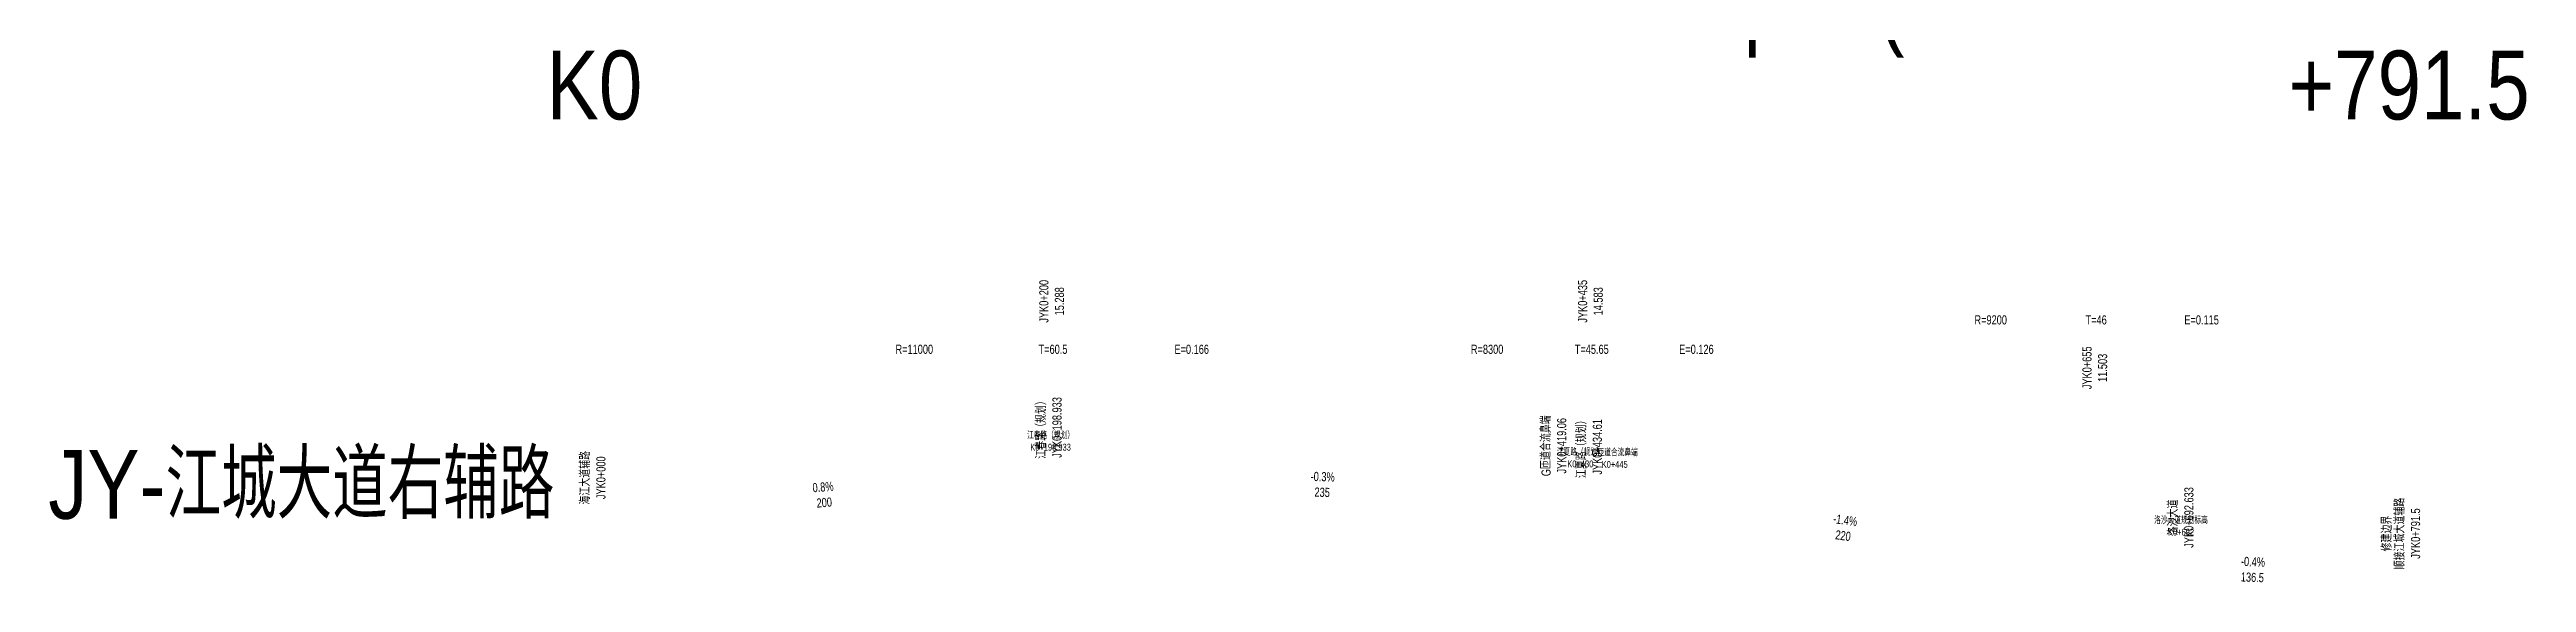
# Model space of a CAD drawing. Extents: x 0 to 558779, y 0 to 2762081.
# Drawn here: x 537110 to 538191, y 2759214 to 2759446 of the extents above; entities that cross this region are included whole.
import ezdxf
from ezdxf.enums import TextEntityAlignment as Align

# ---------------------------------------------------------------- set-up
doc = ezdxf.new("R2010")
doc.units = 0
doc.header["$LTSCALE"] = 20
doc.linetypes.add('HIDDEN', pattern=[0.375, 0.25, -0.125])
for name, color, linetype in [('BcSta', 7, 'Continuous'), ('CtrlPt', 7, 'Continuous'), ('ZdmBz-JY-江城大道右辅路', 3, 'Continuous'), ('ZdsjName', 7, 'Continuous')]:
    doc.layers.add(name, color=color, linetype=linetype)
doc.styles.get("Standard").update_dxf_attribs({"font": 'fsdb_e.shx', "width": 0.7, "bigfont": 'hzdx.shx'})

msp = doc.modelspace()

# ---------------------------------------------------------------- texts
at = {"layer": 'BcSta', "color": 8, "width": 0.85}
for s, p in [('K0', (537348.058, 2759406.729)), ('+791.5', (538139.558, 2759406.729))]:
    msp.add_text(s, height=30, dxfattribs=at).set_placement(p, align=Align.BOTTOM_CENTER)
at = {"layer": 'CtrlPt', "color": 3, "width": 0.75}
for s, p in [('K0+198.933', (537546.991, 2759274.429)), ('K0+430', (537778.058, 2759267.129)), ('K0+445', (537793.058, 2759266.929)), ('K0+692', (538040.058, 2759237.429))]:
    msp.add_text(s, height=3, dxfattribs=at).set_placement(p, align=Align.TOP_CENTER)
for s, p in [('江春路（规划）', (537546.991, 2759275.629)), ('江夏路（规划）', (537778.058, 2759268.329)), ('G匝道合流鼻端', (537793.058, 2759268.129)), ('洛沙大道规划标高', (538040.058, 2759238.629))]:
    msp.add_text(s, height=3, dxfattribs=at).set_placement(p, align=Align.BOTTOM_CENTER)
at = {"layer": 'ZdmBz-JY-江城大道右辅路', "linetype": 'HIDDEN', "width": 0.75001}
for s, p in [('JYK0+200', (537547.258, 2759336.494)), ('JYK0+435', (537782.258, 2759336.494)), ('JYK0+655', (538002.258, 2759307.494))]:
    msp.add_text(s, height=4, rotation=90, dxfattribs=at).set_placement(p, align=Align.BOTTOM_CENTER)
for s, p in [('15.288', (537548.858, 2759336.494)), ('14.583', (537783.858, 2759336.494)), ('11.503', (538003.858, 2759307.494))]:
    msp.add_text(s, height=4, rotation=90, dxfattribs=at).set_placement(p, align=Align.TOP_CENTER)
for s, p in [('R=9200', (537957.058, 2759328.394)), ('T=46', (538003.058, 2759328.394)), ('E=0.115', (538049.058, 2759328.394)), ('R=11000', (537487.558, 2759315.594)), ('T=60.5', (537548.058, 2759315.594)), ('E=0.166', (537608.558, 2759315.594)), ('R=8300', (537737.408, 2759315.594)), ('T=45.65', (537783.058, 2759315.594)), ('E=0.126', (537828.708, 2759315.594))]:
    msp.add_text(s, height=4, dxfattribs=at).set_placement(p, align=Align.MIDDLE_CENTER)
at = {"layer": 'ZdmBz-JY-江城大道右辅路', "width": 0.75001}
for s, rotation, p in [('江春路（规划）', 90, (537546.191, 2759281.525)), ('G匝道合流鼻端', 90, (537766.318, 2759273.539)), ('江夏路（规划）', 90, (537781.868, 2759273.072)), ('海江大道辅路', 90, (537347.258, 2759259.61)), ('0.8%', 4.573921, (537447.994, 2759252.408)), ('-0.3%', 358.281642, (537665.582, 2759256.885)), ('-1.4%', 352.03039, (537893.169, 2759237.953)), ('洛沙大道', 90, (538039.891, 2759242.293)), ('顺接江城大道辅路', 90, (538138.758, 2759235.3)), ('修建边界', 90, (538133.158, 2759235.3)), ('-0.4%', 357.70939, (538071.34, 2759219.83))]:
    msp.add_text(s, height=4, rotation=rotation, dxfattribs=at).set_placement(p, align=Align.BOTTOM_CENTER)
for s, rotation, p in [('JYK0+198.933', 90, (537547.791, 2759281.525)), ('JYK0+419.06', 90, (537767.918, 2759273.539)), ('JYK0+434.61', 90, (537783.468, 2759273.072)), ('JYK0+000', 90, (537348.858, 2759259.61)), ('235', 358.281642, (537665.534, 2759255.286)), ('JYK0+692.633', 90, (538041.491, 2759242.293)), ('200', 4.573921, (537448.122, 2759250.813)), ('JYK0+791.5', 90, (538140.358, 2759235.3)), ('220', 352.03039, (537892.947, 2759236.368)), ('136.5', 357.70939, (538071.276, 2759218.231))]:
    msp.add_text(s, height=4, rotation=rotation, dxfattribs=at).set_placement(p, align=Align.TOP_CENTER)
at = {"layer": 'ZdsjName', "color": 3, "width": 0.85}
msp.add_text('E:\\2021\\金屿大桥\\3 施工图（第一版）\\3版（08.26嗣雄沟通纵断后+桥梁意见+2000坐标）\\dpf-3(08.26嗣雄沟通纵断后+桥梁意见+2000坐标)\\JY-江城大道右辅路.Dpf', height=30, dxfattribs=at).set_placement((537743.808, 2759442.729), align=Align.BOTTOM_CENTER)
msp.add_text('JY-江城大道右辅路', height=30, dxfattribs=at).set_placement((537330.558, 2759256.729), align=Align.MIDDLE_RIGHT)

doc.saveas('drawing.dxf')
